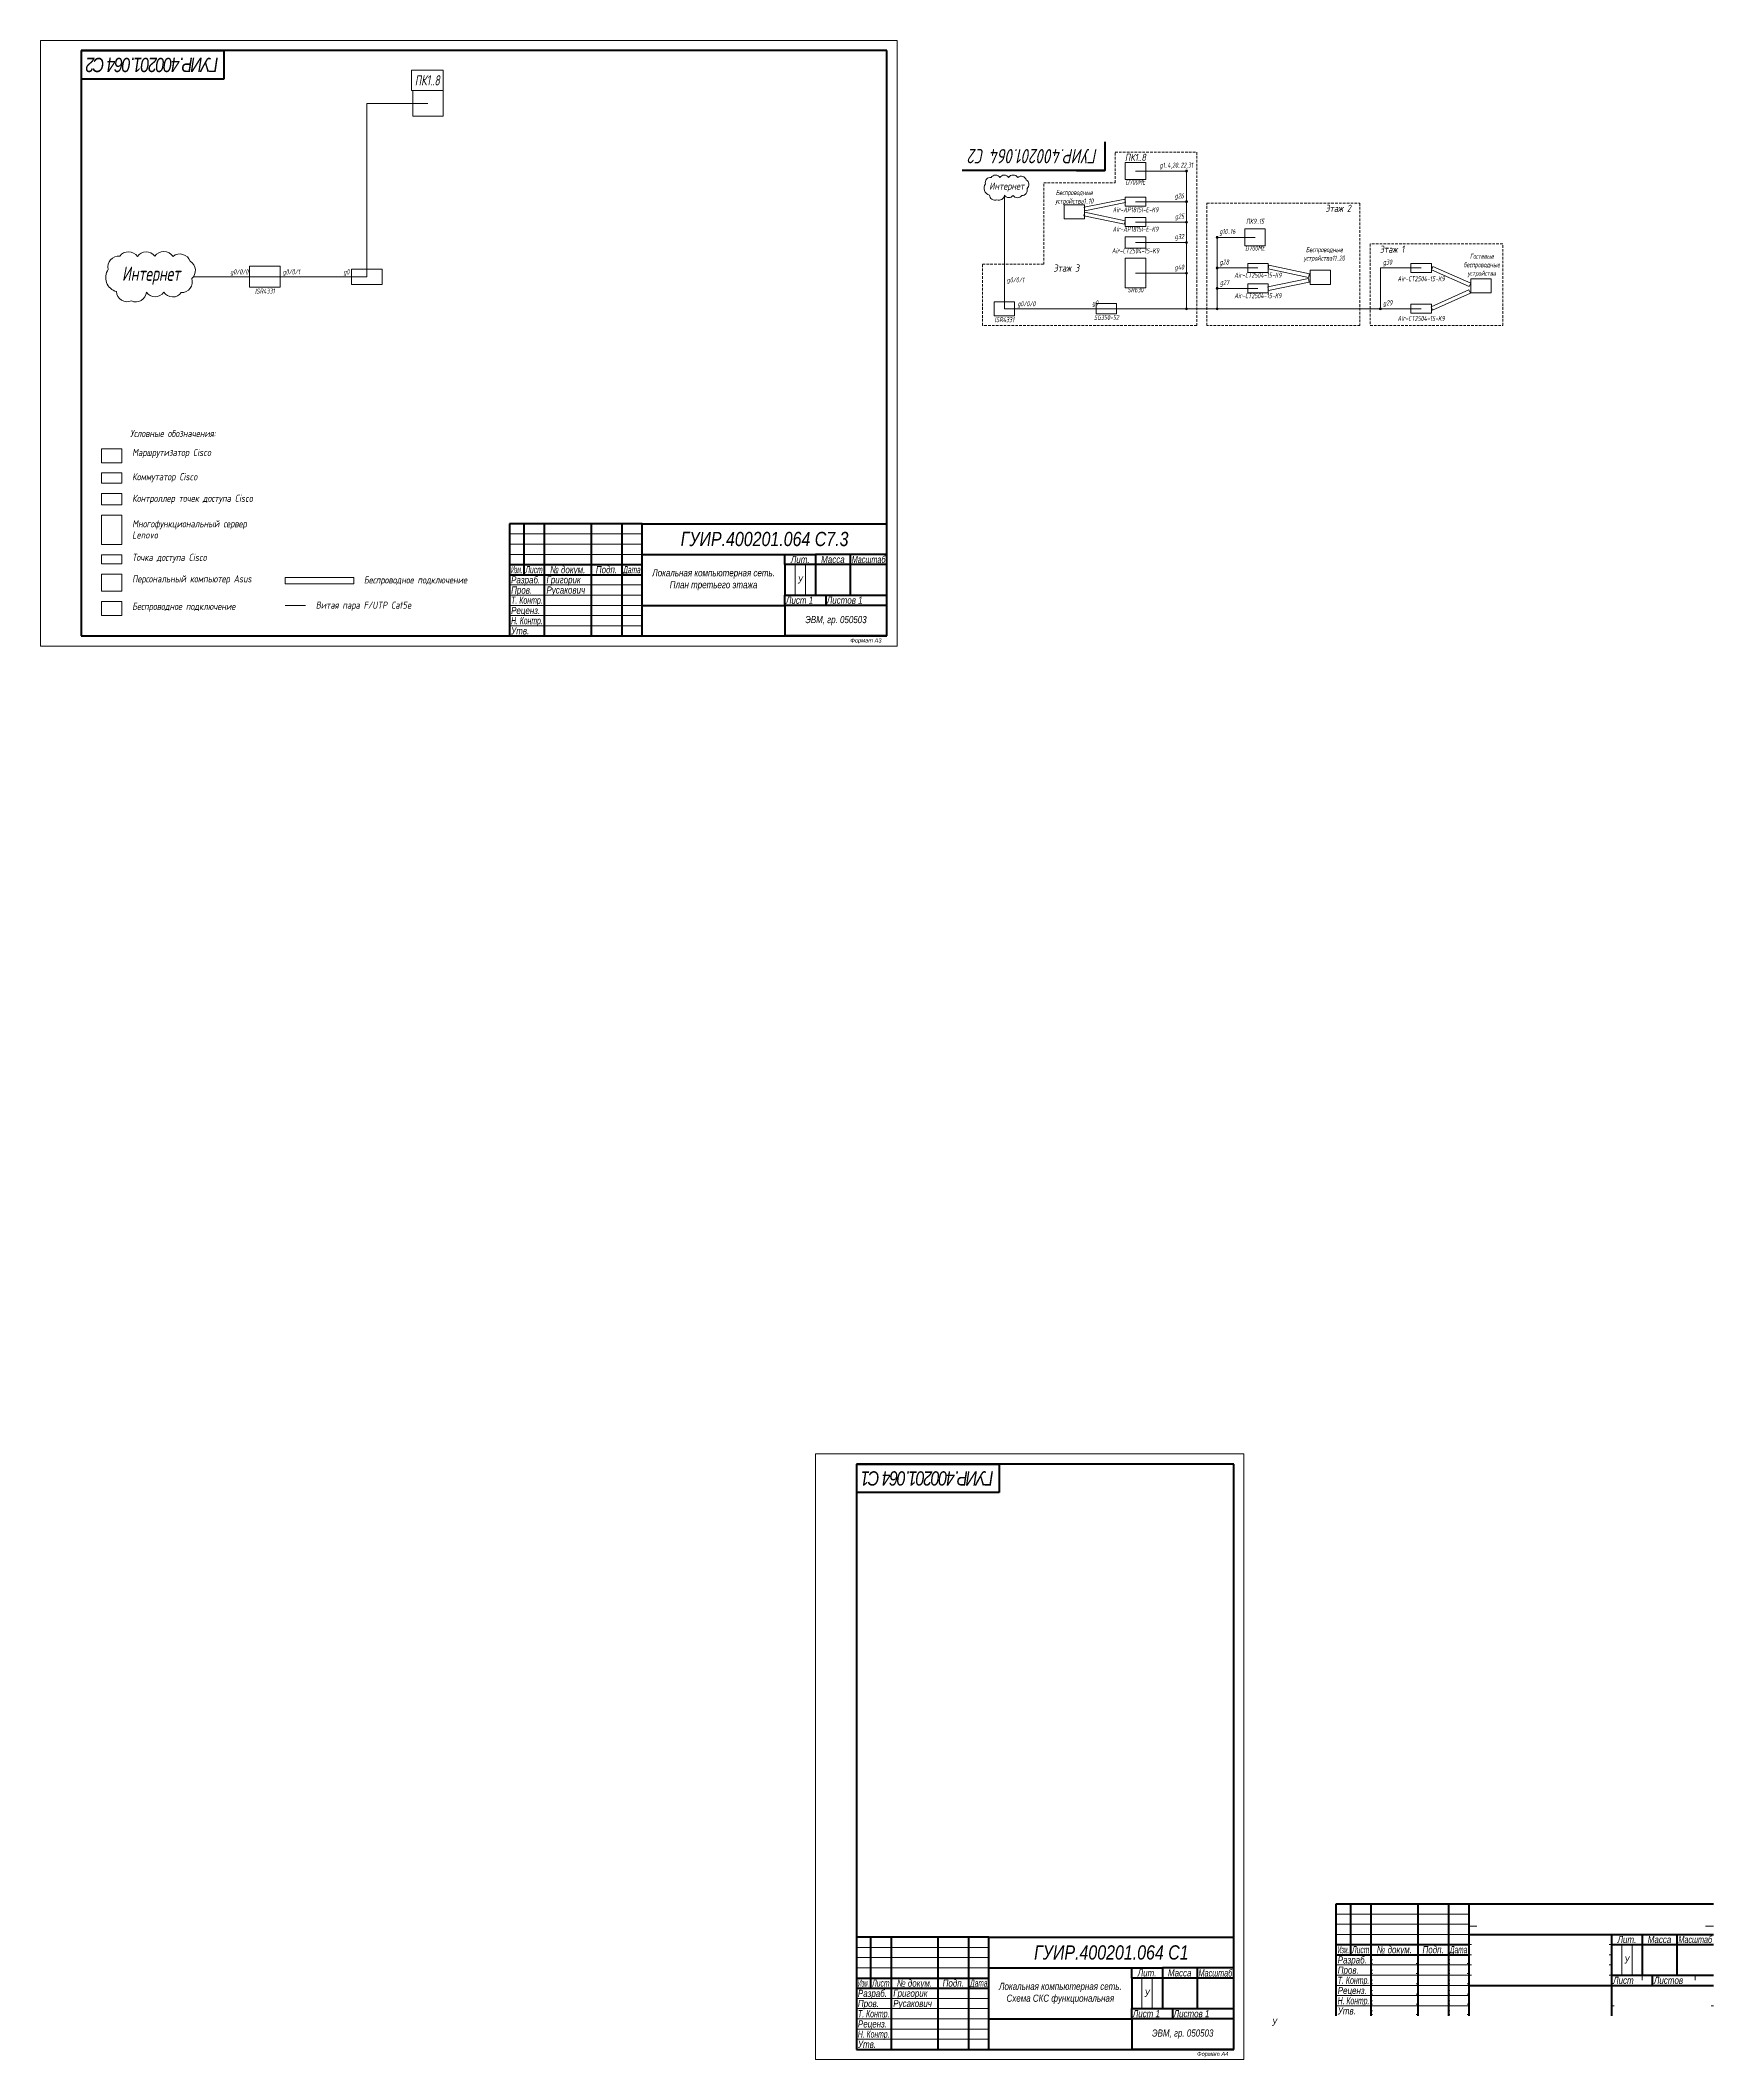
# Model space of a CAD drawing. Header units: inches. Extents: x 0 to 4545, y 0 to 990.
# Drawn here: x 520 to 1340, y 0 to 990 of the extents above; entities that cross this region are included whole.
import ezdxf
from ezdxf.enums import TextEntityAlignment as Align

# ---------------------------------------------------------------- set-up
doc = ezdxf.new("R2010")
doc.units = ezdxf.units.IN
doc.header["$LTSCALE"] = 0.2
doc.linetypes.add('DASHED2', pattern=[9.525, 6.35, -3.175])
doc.layers.get('0').update_dxf_attribs({"lineweight": 100})
doc.layers.get('Defpoints').update_dxf_attribs({"color": 170, "lineweight": 20})
for name, color, linetype, lineweight in [('1.1 — Сплошная', 10, 'Continuous', 20), ('2 — ЦБИ', 90, 'Continuous', 20), ('2.1 — Текст', 90, 'Continuous', 20), ('Blocks', 3, 'Continuous', 20), ('floor', 7, 'DASHED2', 20), ('Twisted Pair', 4, 'Continuous', 20)]:
    doc.layers.add(name, color=color, linetype=linetype, lineweight=lineweight)
doc.styles.add('Ш-3П', font='ariali.ttf', dxfattribs={"width": 0.8, "height": 3.5})
doc.styles.add('Ш-5', font='ariali.ttf', dxfattribs={"width": 0.8, "height": 5})
doc.styles.add('ШЧ', font='isocpeui.ttf', dxfattribs={"width": 0.7, "height": 5})
picture_1 = doc.add_image_def('image3.png', size_in_pixel=(250, 171))
picture_2 = doc.add_image_def('image4.png', size_in_pixel=(321, 163))
picture_3 = doc.add_image_def('image8.png', size_in_pixel=(283, 196))
picture_4 = doc.add_image_def('image7.png', size_in_pixel=(1299, 116))
picture_5 = doc.add_image_def('image5.png', size_in_pixel=(321, 179))
picture_6 = doc.add_image_def('image6.png', size_in_pixel=(138, 200))
picture_7 = doc.add_image_def('image1.png', size_in_pixel=(242, 108))
picture_8 = doc.add_image_def('image2.png', size_in_pixel=(238, 200))

msp = doc.modelspace()

# ---------------------------------------------------------------- texts
at = {"lineweight": 100, "char_height": 7, "attachment_point": 5, "rotation": 180, "style": 'Ш-5'}
for s, insert in [('{\\fArial|b0|i1|c204|p34;\\T0.85;ГУИР.400201.064\\fArial|b0|i1|c0|p34; \\fArial|b0|i1|c204|p34;С\\fArial|b0|i1|c0|p34;2}', (575, 978)), ('{\\fArial|b0|i1|c204|p34;\\T0.85;ГУИР.400201.064 С1}', (955, 285))]:
    msp.add_mtext_dynamic_manual_height_columns(s, width=70, gutter_width=250, heights=[0], dxfattribs=dict(at, insert=insert))
at = {"lineweight": 0, "attachment_point": 5, "style": 'ШЧ'}
for width, gutter_width, insert, char_height in [(23.3752, 90, (993.73, 918.09), 3.5), (46.7503, 180, (574.28, 874.66), 7)]:
    msp.add_mtext_dynamic_manual_height_columns('{\\fISOCPEUR|b0|i1|c204|p34;Интернет}', width=width, gutter_width=gutter_width, heights=[0], dxfattribs=dict(at, insert=insert, char_height=char_height))
at = {"lineweight": 20}
for s, width, heights, insert, char_height, attachment_point, style in [('{\\fArial|b0|i1|c204|p34;ГУИР.400201.064 С}7.{\\fArial|b0|i1|c204|p34;3}', 120, [0], (875, 745.5), 7, 5, 'Ш-5'), ('{\\fArial|b0|i1|c204|p34;Лит.}', 15, [0], (892.5, 735.5), 3.5, 5, 'Ш-3П'), ('\\pxqc;{\\fArial|b0|i1|c204|p34;Масса}', 17, [0], (908.5, 735.5), 3.5, 5, 'Ш-3П'), (' {\\fArial|b0|i1|c204|p34;Григорик}', 23, [0], (767, 725.01), 3.5, 4, 'Ш-3П'), ('{\\fArial|b0|i1|c204|p34;Локальная компьютерная сеть. План} {\\fArial|b0|i1|c204|p34;третьего этажа}', 70, [0], (850, 725.5), 3.5, 5, 'Ш-3П'), ('{\\fArial|b0|i1|c204|p34; Русакович}', 23, [0], (767, 720.01), 3.5, 4, 'Ш-3П'), ('\\pxql;{\\fArial|b0|i1|c204|p34;Лист} 1', 19.5, [0], (885.5, 715.5), 3.5, 4, 'Ш-3П'), ('\\pxql;{\\fArial|b0|i1|c204|p34;Листов} 1', 29.5, [5], (905.5, 715.5), 3.5, 4, 'Ш-3П'), ('{\\fArial|b0|i1|c204|p34;ЭВМ, гр. 050503}', 50, [0], (910, 705.5), 3.5, 5, 'Ш-3П'), ('{\\fArial|b0|i1|c204|p34;ГУИР.400201.064 С1}', 120, [0], (1045, 52.5), 7, 5, 'Ш-5'), ('{\\fArial|b0|i1|c204|p34;Лит.}', 15, [0], (1062.5, 42.5), 3.5, 5, 'Ш-3П'), ('\\pxqc;{\\fArial|b0|i1|c204|p34;Масса}', 17, [0], (1078.5, 42.5), 3.5, 5, 'Ш-3П'), (' {\\fArial|b0|i1|c204|p34;Григорик}', 23, [0], (937, 32.01), 3.5, 4, 'Ш-3П'), ('{\\fArial|b0|i1|c204|p34;Локальная компьютерная сеть. Схема СКС функциональная}', 70, [0], (1020, 32.5), 3.5, 5, 'Ш-3П'), ('{\\fArial|b0|i1|c204|p34; Русакович}', 23, [0], (937, 27.01), 3.5, 4, 'Ш-3П'), ('\\pxql;{\\fArial|b0|i1|c204|p34;Лист} 1', 19.5, [0], (1055.5, 22.5), 3.5, 4, 'Ш-3П'), ('\\pxql;{\\fArial|b0|i1|c204|p34;Листов} 1', 29.5, [5], (1075.5, 22.5), 3.5, 4, 'Ш-3П'), ('{\\fArial|b0|i1|c204|p34;ЭВМ, гр. 050503}', 50, [0], (1080, 12.5), 3.5, 5, 'Ш-3П')]:
    msp.add_mtext_dynamic_manual_height_columns(s, width=width, gutter_width=250, heights=heights, dxfattribs=dict(at, insert=insert, char_height=char_height, attachment_point=attachment_point, style=style))
at = {"lineweight": 100, "char_height": 2, "attachment_point": 6, "style": 'Ш-3П'}
for s, insert in [('\\pxr1.33333;{\\fArial|b0|i1|c204|p34;Формат А}3{\\fArial|b0|i1|c204|p34;  }', (935, 695.5)), ('\\pxr1.33333;{\\fArial|b0|i1|c204|p34;Формат А4  }', (1105, 2.5))]:
    msp.add_mtext_dynamic_manual_height_columns(s, width=50, gutter_width=25, heights=[0], dxfattribs=dict(at, insert=insert))
at = {"layer": '2 — ЦБИ', "style": 'ШЧ', "width": 0.718346}
msp.add_text('ГУИР.400201.064 С2', height=7, rotation=180, dxfattribs=at).set_placement((1038.35, 936.73), (975.35, 936.73), align=Align.FIT)
at = {"layer": '2.1 — Текст', "color": 0, "style": 'Ш-3П'}
for s, width, p, p2 in [('Масштаб', 0.71737, (917.75, 733.75), (934.25, 733.75)), ('Изм.', 0.524764, (750.75, 728.75), (756.25, 728.75)), ('Лист', 0.675192, (757.75, 728.75), (766.25, 728.75)), ('Дата', 0.656153, (805.75, 728.75), (814.25, 728.75)), ('Т. Контр.', 0.699901, (750.75, 713.75), (766.25, 713.75)), ('Н. Контр.', 0.683111, (750.75, 703.75), (766.25, 703.75)), ('Масштаб', 0.71737, (1087.75, 40.75), (1104.25, 40.75)), ('Изм.', 0.524764, (920.75, 35.75), (926.25, 35.75)), ('Лист', 0.675192, (927.75, 35.75), (936.25, 35.75)), ('Дата', 0.656153, (975.75, 35.75), (984.25, 35.75)), ('Т. Контр.', 0.699901, (920.75, 20.75), (936.25, 20.75)), ('Н. Контр.', 0.683111, (920.75, 10.75), (936.25, 10.75))]:
    msp.add_text(s, height=3.5, dxfattribs=dict(at, width=width)).set_placement(p, p2, align=Align.FIT)
at = {"layer": '2.1 — Текст', "color": 0, "style": 'Ш-3П', "width": 0.8}
for s, p in [('Разраб.', (750.75, 725.5)), ('Пров.', (750.75, 720.5)), ('Реценз.', (750.75, 710.5)), ('Утв.', (750.75, 700.5)), ('Разраб.', (920.75, 32.5)), ('Пров.', (920.75, 27.5)), ('Реценз.', (920.75, 17.5)), ('Утв.', (920.75, 7.5))]:
    msp.add_text(s, height=3.5, dxfattribs=at).set_placement(p, align=Align.MIDDLE_LEFT)
for s, p in [('№ докум.', (778.5, 730.5)), ('Подп.', (797.5, 730.5)), ('У', (892.5, 725.5)), ('№ докум.', (948.5, 37.5)), ('Подп.', (967.5, 37.5)), ('У', (1062.5, 32.5))]:
    msp.add_text(s, height=3.5, dxfattribs=at).set_placement(p, align=Align.MIDDLE_CENTER)
at = {"layer": '2.1 — Текст', "style": 'Ш-3П', "width": 0.8}
msp.add_text('У', height=3.5, dxfattribs=at).set_placement((1124.96, 18.34), align=Align.MIDDLE_CENTER)
at = {"layer": 'Blocks', "style": 'ШЧ'}
for s, width, insert, char_height, attachment_point in [('{\\fISOCPEUR|b0|i1|c204|p34;ПК1..8}', 15.6511, (709.67, 970.4), 5, 5), ('{\\fISOCPEUR|b0|i1|c204|p34;Витая пара }F/UTP{\\fISOCPEUR|b0|i1|c204|p34; }Cat{\\fISOCPEUR|b0|i1|c204|p34;5}e ', 70, (655, 712.64), 3.5, 4)]:
    msp.add_mtext_dynamic_manual_height_columns(s, width=width, gutter_width=90, heights=[0], dxfattribs=dict(at, insert=insert, char_height=char_height, attachment_point=attachment_point))
at = {"layer": 'Blocks', "lineweight": 0, "style": 'ШЧ'}
for s, width, heights, insert, char_height, attachment_point in [('{\\fISOCPEUR|b0|i1|c204|p34;ПК}1..8', 10, [0], (1056.82, 932.64), 3.5, 5), ('D700ME', 10, [0], (1056.82, 920.51), 2.5, 5), ('g1..4,20..22,31', 10, [0], (1076.82, 928.44), 2.5, 5), ('{\\fISOCPEUR|b0|i1|c204|p34;Беспроводные устройства}1..10', 10, [0], (1026.82, 912.99), 2.5, 5), ('g26', 10, [0], (1078.32, 913.42), 2.5, 5), ('Air-AP1815I-E-K9', 10, [0], (1056.82, 906.96), 2.5, 5), ('g25', 10, [0], (1078.43, 903.42), 2.5, 5), ('{\\fISOCPEUR|b0|i1|c204|p34;ПК}9..15', 10, [0], (1115.47, 901.29), 2.5, 5), ('{\\fISOCPEUR|b0|i1|c204|p34;Этаж }2', 20.3236, [0], (1156.18, 907.66), 3.5, 5), ('Air-AP1815I-E-K9', 10, [0], (1056.82, 897.41), 2.5, 5), ('g32', 10, [0], (1078.32, 893.42), 2.5, 5), ('g10..16', 10, [0], (1101.85, 895.92), 2.5, 5), ('Air-CT2504-15-K9', 10, [0], (1056.82, 886.82), 2.5, 5), ('g28', 10, [0], (1100.35, 880.92), 2.5, 5), ('D700ME', 10, [0], (1115.47, 888.12), 2.5, 5), ('{\\fISOCPEUR|b0|i1|c204|p34;Беспроводные устройства}11..20', 10, [0], (1149.39, 884.98), 2.5, 5), ('{\\fISOCPEUR|b0|i1|c204|p34;Этаж }1', 20.3236, [0], (1182.56, 887.59), 3.5, 5), ('g30', 10, [0], (1180.35, 880.92), 2.5, 5), ('{\\fISOCPEUR|b0|i1|c204|p34;Гостевые беспроводные  устройства}', 2.5, [0], (1226.6, 879.66), 2.5, 5), ('g0/0/0', 10, [0], (617.5, 876.1), 2.5, 5), ('g0/0/1', 10, [0], (643, 876.1), 2.5, 5), ('g0', 10, [0], (670, 876.1), 2.5, 5), ('g0/0/1', 10, [0], (997.96, 872.18), 2.5, 5), ('{\\fISOCPEUR|b0|i1|c204|p34;Этаж }3', 20.3236, [0], (1022.96, 878.39), 3.5, 5), ('g40', 10, [0], (1078.32, 878.42), 2.5, 5), ('g27', 10, [0], (1100.47, 870.92), 2.5, 5), ('Air-CT2504-15-K9', 10, [0], (1116.85, 874.87), 2.5, 5), ('Air-CT2504-15-K9', 10, [0], (1196.85, 873.15), 2.5, 5), ('ISR4331', 10, [0], (630, 867.04), 2.5, 5), ('g0/0/0', 10, [0], (1003.4, 860.52), 2.5, 5), ('g0', 10, [0], (1037.07, 860.92), 2.5, 5), ('SR630', 10, [0], (1056.82, 867.72), 2.5, 5), ('Air-CT2504-15-K9', 10, [0], (1116.85, 864.83), 2.5, 5), ('g29', 10, [0], (1180.47, 860.92), 2.5, 5), ('ISR4331', 10, [0], (992.57, 853.07), 2.5, 5), ('SG350-52', 10, [0], (1042.57, 854.17), 2.5, 5), ('Air-CT2504-15-K9', 10, [0], (1196.85, 853.66), 2.5, 5), ('{\\fISOCPEUR|b0|i1|c204|p34;Условные обозначения:}', 70, [0], (585, 797.28), 3.5, 5), ('{\\fISOCPEUR|b0|i1|c204|p34;Маршрутизатор} Cisco', 60, [0], (565, 787.5), 3.5, 4), ('{\\fISOCPEUR|b0|i1|c204|p34;Коммутатор} Cisco', 60, [0], (565, 775.59), 3.5, 4), ('{\\fISOCPEUR|b0|i1|c204|p34;Контроллер точек доступа} Cisco ', 77.4553, [6.9], (565, 765.01), 3.5, 4), ('{\\fISOCPEUR|b0|i1|c204|p34;Многофункциональный сервер}', 77.4553, [6.9], (565, 752.51), 3.5, 4), ('Lenovo', 77.4553, [6.9], (565, 747.51), 3.5, 4), ('{\\fISOCPEUR|b0|i1|c204|p34;Точка доступа} Cisco', 60, [0], (565, 736.05), 3.5, 4), ('{\\fISOCPEUR|b0|i1|c204|p34;Персональный компьютер} Asus', 60, [0], (565, 725.55), 3.5, 4), ('{\\fISOCPEUR|b0|i1|c204|p34;Беспроводное подключение}', 60, [0], (678.59, 725), 3.5, 4), ('{\\fISOCPEUR|b0|i1|c204|p34;Беспроводное подключение}', 60, [0], (565, 712.05), 3.5, 4)]:
    msp.add_mtext_dynamic_manual_height_columns(s, width=width, gutter_width=90, heights=heights, dxfattribs=dict(at, insert=insert, char_height=char_height, attachment_point=attachment_point))

# ---------------------------------------------------------------- blocks, each defined once
blk = doc.blocks.new('ОН-1')
for p, q in [((-185, 0), (-185, 55)), ((-185, 55), (0, 55)), ((-178, 55), (-178, 30)), ((-168, 55), (-168, 0)), ((-145, 55), (-145, 0)), ((-130, 55), (-130, 0)), ((-120, 55), (-120, 0)), ((-120, 40), (0, 40)), ((-50, 40), (-50, 0)), ((-35, 40), (-35, 20)), ((-18, 40), (-18, 20)), ((-185, 35), (-120, 35)), ((-185, 30), (-120, 30)), ((-50, 35), (0, 35)), ((-50, 20), (0, 20)), ((-30, 15), (-30, 20)), ((-120, 15), (0, 15))]:
    blk.add_line(p, q)
at = {"layer": '1.1 — Сплошная'}
for p, q in [((-185, 50), (-120, 50)), ((-185, 45), (-120, 45)), ((-185, 40), (-120, 40)), ((-45, 35), (-45, 20)), ((-40, 35), (-40, 20)), ((-185, 25), (-120, 25)), ((-185, 20), (-120, 20)), ((-185, 15), (-120, 15)), ((-185, 10), (-120, 10)), ((-185, 5), (-120, 5))]:
    blk.add_line(p, q, dxfattribs=at)
at = {"layer": 'Defpoints'}
for p, q in [((-120, 44), (-116, 44)), ((0, 44), (-4, 44)), ((-120, 35), (-118.75, 35)), ((-120, 30), (-118.75, 30)), ((-50, 35), (-51.25, 35)), ((-50, 30), (-51.25, 30)), ((-168, 27.5), (-167.25, 27.5)), ((-168, 25.75), (-167.25, 25.75)), ((-168, 22.5), (-167.25, 22.5)), ((-168, 20.75), (-167.25, 20.75)), ((-145, 25.75), (-145.75, 25.75)), ((-145, 20.75), (-145.75, 20.75)), ((-130, 27.5), (-129.25, 27.5)), ((-130, 25.75), (-129.25, 25.75)), ((-130, 22.5), (-129.25, 22.5)), ((-130, 20.75), (-129.25, 20.75)), ((-120, 25.75), (-120.75, 25.75)), ((-120, 20.75), (-120.75, 20.75)), ((-120, 25), (-118.75, 25)), ((-120, 20), (-118.75, 20)), ((-50, 25), (-51.25, 25)), ((-50, 20), (-51.25, 20)), ((-35, 20), (-35, 17.5)), ((-9, 20), (-9, 17.5)), ((-168, 17.5), (-167.25, 17.5)), ((-168, 15.75), (-167.25, 15.75)), ((-168, 12.5), (-167.25, 12.5)), ((-168, 10.75), (-167.25, 10.75)), ((-145, 15.75), (-145.75, 15.75)), ((-145, 10.75), (-145.75, 10.75)), ((-130, 17.5), (-129.25, 17.5)), ((-130, 15.75), (-129.25, 15.75)), ((-130, 12.5), (-129.25, 12.5)), ((-130, 10.75), (-129.25, 10.75)), ((-120, 15.75), (-120.75, 15.75)), ((-120, 10.75), (-120.75, 10.75)), ((-120, 15), (-118.75, 15)), ((-50, 15), (-51.25, 15)), ((-168, 7.5), (-167.25, 7.5)), ((-168, 5.75), (-167.25, 5.75)), ((-168, 2.5), (-167.25, 2.5)), ((-168, 0.75), (-167.25, 0.75)), ((-145, 5.75), (-145.75, 5.75)), ((-145, 0.75), (-145.75, 0.75)), ((-130, 7.5), (-129.25, 7.5)), ((-130, 5.75), (-129.25, 5.75)), ((-130, 2.5), (-129.25, 2.5)), ((-130, 0.75), (-129.25, 0.75)), ((-120, 5.75), (-120.75, 5.75)), ((-120, 0.75), (-120.75, 0.75)), ((-50, 5), (-48.75, 5)), ((0, 5), (-1.25, 5))]:
    blk.add_line(p, q, dxfattribs=at)
at = {"layer": '2.1 — Текст', "style": 'Ш-3П'}
for s, width, p, p2 in [('Изм.', 0.524764, (-184.25, 30.75), (-178.75, 30.75)), ('Лист', 0.675192, (-177.25, 30.75), (-168.75, 30.75)), ('Дата', 0.656153, (-129.25, 30.75), (-120.75, 30.75)), ('Масштаб', 0.71737, (-17.25, 35.75), (-0.75, 35.75)), ('Т. Контр.', 0.699901, (-184.25, 15.75), (-168.75, 15.75)), ('Н. Контр.', 0.683111, (-184.25, 5.75), (-168.75, 5.75))]:
    blk.add_text(s, height=3.5, dxfattribs=dict(at, width=width)).set_placement(p, p2, align=Align.FIT)
at = {"layer": '2.1 — Текст', "style": 'Ш-3П', "width": 0.8}
for s, p in [('№ докум.', (-156.5, 32.5)), ('Подп.', (-137.5, 32.5)), ('Лит.', (-42.5, 37.5)), ('Масса', (-26.5, 37.5)), ('У', (-42.5, 27.5))]:
    blk.add_text(s, height=3.5, dxfattribs=at).set_placement(p, align=Align.MIDDLE_CENTER)
for s, p in [('Разраб.', (-184.25, 27.5)), ('Пров.', (-184.25, 22.5)), ('Реценз.', (-184.25, 12.5)), ('Лист', (-49.25, 17.5)), ('Листов', (-29.25, 17.5)), ('Утв.', (-184.25, 2.5))]:
    blk.add_text(s, height=3.5, dxfattribs=at).set_placement(p, align=Align.MIDDLE_LEFT)

# ---------------------------------------------------------------- hatches: boundary and pattern name
at = {"layer": 'Twisted Pair', "lineweight": 0, "transparency": 33554559}
h = msp.add_hatch(color=256, dxfattribs=at)
h.dxf.hatch_style = 1
h.paths.add_polyline_path([(1081.82, 926.44, 0.414214), (1081.32, 925.94), (1081.82, 925.94)])
h.paths.add_polyline_path([(1081.82, 925.94), (1081.32, 925.94, 0.414214), (1081.82, 925.44)])
h.paths.add_polyline_path([(1082.32, 925.94, 0.414214), (1081.82, 926.44), (1081.82, 925.94), (1081.82, 925.44, 0.414214)])
h = msp.add_hatch(color=256, dxfattribs=at)
h.dxf.hatch_style = 1
h.paths.add_polyline_path([(1081.82, 911.42, 0.414214), (1081.32, 910.92), (1081.82, 910.92)])
h.paths.add_polyline_path([(1081.82, 910.92), (1081.32, 910.92, 0.414214), (1081.82, 910.42)])
h.paths.add_polyline_path([(1082.32, 910.92, 0.414214), (1081.82, 911.42), (1081.82, 910.92), (1081.82, 910.42, 0.414214)])
h = msp.add_hatch(color=256, dxfattribs=at)
h.dxf.hatch_style = 1
h.paths.add_polyline_path([(1081.82, 901.42, 0.414214), (1081.32, 900.92), (1081.82, 900.92)])
h.paths.add_polyline_path([(1081.82, 900.92), (1081.32, 900.92, 0.414214), (1081.82, 900.42)])
h.paths.add_polyline_path([(1082.32, 900.92, 0.414214), (1081.82, 901.42), (1081.82, 900.92), (1081.82, 900.42, 0.414214)])
h = msp.add_hatch(color=256, dxfattribs=at)
h.dxf.hatch_style = 1
h.paths.add_polyline_path([(1081.82, 891.42, 0.414214), (1081.32, 890.92), (1081.82, 890.92)])
h.paths.add_polyline_path([(1081.82, 890.92), (1081.32, 890.92, 0.414214), (1081.82, 890.42)])
h.paths.add_polyline_path([(1082.32, 890.92, 0.414214), (1081.82, 891.42), (1081.82, 890.92), (1081.82, 890.42, 0.414214)])
h = msp.add_hatch(color=256, dxfattribs=at)
h.dxf.hatch_style = 1
h.paths.add_polyline_path([(1096.85, 893.92, 0.414214), (1096.35, 893.42), (1096.85, 893.42)])
h.paths.add_polyline_path([(1096.85, 893.42), (1096.35, 893.42, 0.414214), (1096.85, 892.92)])
h.paths.add_polyline_path([(1097.35, 893.42, 0.414214), (1096.85, 893.92), (1096.85, 893.42), (1096.85, 892.92, 0.414214)])
h = msp.add_hatch(color=256, dxfattribs=at)
h.dxf.hatch_style = 1
h.paths.add_polyline_path([(1081.82, 876.42, 0.414214), (1081.32, 875.92), (1081.82, 875.92)])
h.paths.add_polyline_path([(1081.82, 875.92), (1081.32, 875.92, 0.414214), (1081.82, 875.42)])
h.paths.add_polyline_path([(1082.32, 875.92, 0.414214), (1081.82, 876.42), (1081.82, 875.92), (1081.82, 875.42, 0.414214)])
h = msp.add_hatch(color=256, dxfattribs=at)
h.dxf.hatch_style = 1
h.paths.add_polyline_path([(1096.85, 878.92, 0.414214), (1096.35, 878.42), (1096.85, 878.42)])
h.paths.add_polyline_path([(1096.85, 878.42), (1096.35, 878.42, 0.414214), (1096.85, 877.92)])
h.paths.add_polyline_path([(1097.35, 878.42, 0.414214), (1096.85, 878.92), (1096.85, 878.42), (1096.85, 877.92, 0.414214)])
h = msp.add_hatch(color=256, dxfattribs=at)
h.dxf.hatch_style = 1
h.paths.add_polyline_path([(1096.85, 868.92, 0.414214), (1096.35, 868.42), (1096.85, 868.42)])
h.paths.add_polyline_path([(1096.85, 868.42), (1096.35, 868.42, 0.414214), (1096.85, 867.92)])
h.paths.add_polyline_path([(1097.35, 868.42, 0.414214), (1096.85, 868.92), (1096.85, 868.42), (1096.85, 867.92, 0.414214)])
h = msp.add_hatch(color=256, dxfattribs=at)
h.dxf.hatch_style = 1
h.paths.add_polyline_path([(1081.82, 858.92, 0.414214), (1081.32, 858.42), (1081.82, 858.42)])
h.paths.add_polyline_path([(1081.82, 858.42), (1081.32, 858.42, 0.414214), (1081.82, 857.92)])
h.paths.add_polyline_path([(1082.32, 858.42, 0.414214), (1081.82, 858.92), (1081.82, 858.42), (1081.82, 857.92, 0.414214)])
h = msp.add_hatch(color=256, dxfattribs=at)
h.dxf.hatch_style = 1
h.paths.add_polyline_path([(1096.85, 858.92, 0.414214), (1096.35, 858.42), (1096.85, 858.42)])
h.paths.add_polyline_path([(1096.85, 858.42), (1096.35, 858.42, 0.414214), (1096.85, 857.92)])
h.paths.add_polyline_path([(1097.35, 858.42, 0.414214), (1096.85, 858.92), (1096.85, 858.42), (1096.85, 857.92, 0.414214)])
h = msp.add_hatch(color=256, dxfattribs=at)
h.dxf.hatch_style = 1
h.paths.add_polyline_path([(1176.85, 858.92, 0.414214), (1176.35, 858.42), (1176.85, 858.42)])
h.paths.add_polyline_path([(1176.85, 858.42), (1176.35, 858.42, 0.414214), (1176.85, 857.92)])
h.paths.add_polyline_path([(1177.35, 858.42, 0.414214), (1176.85, 858.92), (1176.85, 858.42), (1176.85, 857.92, 0.414214)])

# ---------------------------------------------------------------- linework, layer by layer
at = {"lineweight": 20}
for p, q in [((520, 693), (520, 990)), ((520, 990), (940, 990)), ((940, 990), (940, 693)), ((750, 748), (815, 748)), ((750, 743), (815, 743)), ((750, 738), (815, 738)), ((890, 718), (890, 733)), ((900, 733), (895, 733)), ((895, 733), (895, 718)), ((750, 723), (815, 723)), ((750, 718), (815, 718)), ((750, 713), (815, 713)), ((895, 718), (890, 718)), ((750, 708), (815, 708)), ((750, 703), (815, 703)), ((940, 693), (520, 693)), ((920, 55), (985, 55)), ((920, 50), (985, 50)), ((920, 45), (985, 45)), ((1060, 25), (1060, 40)), ((1070, 40), (1065, 40)), ((1065, 40), (1065, 25)), ((920, 30), (985, 30)), ((920, 25), (985, 25)), ((920, 20), (985, 20)), ((1065, 25), (1060, 25)), ((920, 15), (985, 15)), ((920, 10), (985, 10))]:
    msp.add_line(p, q, dxfattribs=at)
at = {"lineweight": 100}
for p, q in [((935, 985), (540, 985)), ((540, 985), (540, 698)), ((540, 985), (610, 985)), ((610, 985), (610, 971)), ((935, 698), (935, 985)), ((610, 971), (540, 971)), ((757, 753), (750, 753)), ((750, 753), (750, 698)), ((767, 753), (757, 753)), ((757, 753), (757, 728)), ((790, 753), (767, 753)), ((767, 753), (767, 698)), ((805, 753), (790, 753)), ((790, 753), (790, 698)), ((815, 753), (805, 753)), ((805, 753), (805, 698)), ((815, 738), (815, 753)), ((815, 753), (935, 753)), ((750, 733), (815, 733)), ((815, 713), (815, 738)), ((815, 738), (885, 738)), ((885, 733), (885, 738)), ((885, 738), (900, 738)), ((900, 733), (885, 733)), ((885, 733), (885, 718)), ((917, 738), (900, 738)), ((900, 738), (900, 733)), ((917, 733), (900, 733)), ((900, 733), (900, 718)), ((935, 738), (917, 738)), ((917, 738), (917, 733)), ((935, 733), (917, 733)), ((917, 733), (917, 718)), ((750, 728), (815, 728)), ((815, 698), (815, 713)), ((815, 713), (885, 713)), ((885, 713), (885, 718)), ((885, 718), (905, 718)), ((935, 713), (885, 713)), ((885, 713), (885, 698)), ((905, 718), (905, 713)), ((905, 718), (935, 718)), ((540, 698), (935, 698)), ((750, 698), (935, 698)), ((935, 698), (885, 698)), ((1105, 292), (920, 292)), ((920, 292), (920, 5)), ((920, 292), (990, 292)), ((990, 292), (990, 278)), ((1105, 5), (1105, 292)), ((990, 278), (920, 278)), ((927, 60), (920, 60)), ((937, 60), (927, 60)), ((927, 60), (927, 35)), ((960, 60), (937, 60)), ((937, 60), (937, 5)), ((975, 60), (960, 60)), ((960, 60), (960, 5)), ((985, 60), (975, 60)), ((975, 60), (975, 5)), ((985, 45), (985, 60)), ((985, 60), (1105, 60)), ((920, 40), (985, 40)), ((985, 20), (985, 45)), ((985, 45), (1055, 45)), ((1055, 40), (1055, 45)), ((1055, 45), (1070, 45)), ((1070, 40), (1055, 40)), ((1055, 40), (1055, 25)), ((1087, 45), (1070, 45)), ((1070, 45), (1070, 40)), ((1087, 40), (1070, 40)), ((1070, 40), (1070, 25)), ((1105, 45), (1087, 45)), ((1087, 45), (1087, 40)), ((1105, 40), (1087, 40)), ((1087, 40), (1087, 25)), ((920, 35), (985, 35)), ((985, 5), (985, 20)), ((985, 20), (1055, 20)), ((1055, 20), (1055, 25)), ((1055, 25), (1075, 25)), ((1105, 20), (1055, 20)), ((1055, 20), (1055, 5)), ((1075, 25), (1075, 20)), ((1075, 25), (1105, 25)), ((920, 5), (1105, 5)), ((1105, 5), (1055, 5))]:
    msp.add_line(p, q, dxfattribs=at)
msp.add_line((1027.85, 926.23), (1041.85, 926.23))
at = {"lineweight": 0}
for p, q in [((1110, 297), (900, 297)), ((900, 297), (900, 0)), ((1110, 0), (1110, 297)), ((900, 0), (1110, 0))]:
    msp.add_line(p, q, dxfattribs=at)
msp.add_lwpolyline([(1041.85, 940.23), (1041.85, 926.23), (971.85, 926.23)])
for points in [[(985.23, 914.18, 0.520567), (988.9, 911.89, 0.520567), (988.9, 911.89, 0.520567), (992.57, 914.06, 0.520567), (992.57, 914.06, 0.520567), (996.84, 914.02, 0.520567), (996.84, 914.02, 0.520567), (1001.11, 913.93, 0.520567), (1001.11, 913.93, 0.520567), (1003.66, 917.37, 0.520567), (1003.66, 917.37, 0.520567), (1003.28, 921.61, 0.520567), (1003.28, 921.61, 0.520567), (999.1, 922.82, 0.520567), (999.1, 922.82, 0.520567), (994.64, 922.85, 0.520567), (994.64, 922.85, 0.520567), (990.37, 922.79, 0.520567), (990.37, 922.79, 0.520567), (986.03, 922.85, 0.520567), (986.03, 922.85, 0.520567), (983.22, 919.63, 0.520567), (983.22, 919.63, 0.520567)], [(557.29, 866.84, 0.520567), (564.63, 862.25, 0.520567), (564.63, 862.25, 0.520567), (571.96, 866.59, 0.520567), (571.96, 866.59, 0.520567), (580.51, 866.52, 0.520567), (580.51, 866.52, 0.520567), (589.06, 866.33, 0.520567), (589.06, 866.33, 0.520567), (594.16, 873.22, 0.520567), (594.16, 873.22, 0.520567), (593.39, 881.69, 0.520567), (593.39, 881.69, 0.520567), (585.04, 884.12, 0.520567), (585.04, 884.12, 0.520567), (576.11, 884.18, 0.520567), (576.11, 884.18, 0.520567), (567.56, 884.05, 0.520567), (567.56, 884.05, 0.520567), (558.89, 884.18, 0.520567), (558.89, 884.18, 0.520567), (553.27, 877.74, 0.520567), (553.27, 877.74, 0.520567)]]:
    msp.add_lwpolyline(points, format="xyb", close=True, dxfattribs=at)
at = {"layer": 'floor', "lineweight": 0}
for points in [[(1011.85, 880.23), (1011.85, 920.23), (1046.85, 920.23), (1046.85, 935.23), (1086.85, 935.23), (1086.85, 850.23), (981.85, 850.23), (981.85, 880.23)], [(1091.85, 850.23), (1091.85, 910.23), (1166.85, 910.23), (1166.85, 850.23)]]:
    msp.add_lwpolyline(points, close=True, dxfattribs=at)
msp.add_lwpolyline([(1171.85, 850.23), (1236.85, 850.23), (1236.85, 890.23), (1171.85, 890.23), (1171.85, 850.23)], dxfattribs=at)
at = {"layer": 'Twisted Pair', "lineweight": 0}
for p, q in [((1056.82, 925.94), (1081.82, 925.94)), ((1081.82, 925.94), (1081.82, 888.42)), ((992.57, 914.06), (992.57, 858.42)), ((1081.82, 910.92), (1056.82, 910.92)), ((1081.82, 900.92), (1056.82, 900.92)), ((1096.85, 858.42), (1096.85, 893.42)), ((1115.47, 893.42), (1096.85, 893.42)), ((1081.82, 890.92), (1056.82, 890.92)), ((1081.82, 888.42), (1081.82, 878.42)), ((1081.82, 875.92), (1056.82, 875.92)), ((1081.82, 858.42), (1081.82, 878.42)), ((1096.85, 878.42), (1116.85, 878.42)), ((1176.85, 858.42), (1176.85, 878.42)), ((1176.85, 878.42), (1196.85, 878.42)), ((1096.85, 868.42), (1116.85, 868.42)), ((992.57, 858.42), (1176.85, 858.42)), ((1176.85, 858.42), (1196.85, 858.42))]:
    msp.add_line(p, q, dxfattribs=at)
at = {"layer": 'Twisted Pair'}
for p, q in [((630, 874.1), (594.99, 874.1)), ((630, 874.1), (680, 874.1)), ((640, 712.86), (650, 712.86))]:
    msp.add_line(p, q, dxfattribs=at)
msp.add_lwpolyline([(717.5, 965.4), (701.85, 965.4), (701.85, 975.4), (717.5, 975.4)], close=True, dxfattribs=at)
msp.add_lwpolyline([(680, 874.1), (680, 959.1), (710, 959.1)], dxfattribs=at)
at = {"layer": 'Twisted Pair', "lineweight": 0}
for centre in [(1081.82, 925.94), (1081.82, 910.92), (1081.82, 900.92), (1081.82, 890.92), (1096.85, 893.42), (1081.82, 875.92), (1096.85, 878.42), (1096.85, 868.42), (1081.82, 858.42), (1096.85, 858.42), (1176.85, 858.42)]:
    msp.add_circle(centre, 0.5, dxfattribs=at)

# ---------------------------------------------------------------- block references
msp.add_blockref('ОН-1', (1340.22, 21.39))

msp.set_redraw_order([(e.dxf.handle, doc.entitydb.next_handle()) for e in msp.query("TEXT MTEXT ATTDEF DIMENSION ARC_DIMENSION")])  # texts and dimensions are drawn at this point

# ---------------------------------------------------------------- pictures from other files: only their frames are drawn
at = {"lineweight": 0}
image = msp.add_image(picture_8, insert=(702.5, 952.8), size_in_units=(15, 12.61), dxfattribs=at)
image.dxf.flags = 15
image = msp.add_image(picture_8, insert=(1051.82, 921.74), size_in_units=(10, 8.4), dxfattribs=at)
image.dxf.flags = 15
image = msp.add_image(picture_4, insert=(1032.06, 906.39), size_in_units=(20.29, 1.81), rotation=11.52147, dxfattribs=at)
image.dxf.flags = 15
image = msp.add_image(picture_7, insert=(1051.82, 908.68), size_in_units=(10, 4.46), dxfattribs=at)
image.dxf.flags = 15
image = msp.add_image(picture_3, insert=(1021.82, 902.45), size_in_units=(10, 6.93), dxfattribs=at)
image.dxf.flags = 15
image = msp.add_image(picture_4, insert=(1031.58, 904.05), size_in_units=(20.29, 1.81), rotation=-12, dxfattribs=at)
image.dxf.flags = 15
image = msp.add_image(picture_7, insert=(1051.82, 898.68), size_in_units=(10, 4.46), dxfattribs=at)
image.dxf.flags = 15
image = msp.add_image(picture_5, insert=(1051.82, 888.13), size_in_units=(10, 5.58), dxfattribs=at)
image.dxf.flags = 15
image = msp.add_image(picture_8, insert=(1110.47, 889.21), size_in_units=(10, 8.4), dxfattribs=at)
image.dxf.flags = 15
image = msp.add_image(picture_6, insert=(1051.82, 868.67), size_in_units=(10, 14.49), dxfattribs=at)
image.dxf.flags = 15
image = msp.add_image(picture_1, insert=(622.5, 868.97), size_in_units=(15, 10.26), dxfattribs=at)
image.dxf.flags = 15
image = msp.add_image(picture_2, insert=(672.5, 870.29), size_in_units=(15, 7.62), dxfattribs=at)
image.dxf.flags = 15
image = msp.add_image(picture_7, insert=(1111.85, 876.18), size_in_units=(10, 4.46), dxfattribs=at)
image.dxf.flags = 15
image = msp.add_image(picture_4, insert=(1141.6, 873.2), size_in_units=(20.29, 1.81), rotation=-168.47853, dxfattribs=at)
image.dxf.flags = 15
image = msp.add_image(picture_4, insert=(1142.08, 875.53), size_in_units=(20.29, 1.81), rotation=168, dxfattribs=at)
image.dxf.flags = 15
image = msp.add_image(picture_3, insert=(1142.4, 870.38), size_in_units=(10, 6.93), dxfattribs=at)
image.dxf.flags = 15
image = msp.add_image(picture_7, insert=(1191.85, 876.18), size_in_units=(10, 4.46), dxfattribs=at)
image.dxf.flags = 15
image = msp.add_image(picture_4, insert=(1221.13, 870.91), size_in_units=(20.29, 1.81), rotation=156, dxfattribs=at)
image.dxf.flags = 15
image = msp.add_image(picture_3, insert=(1221.18, 866.19), size_in_units=(10, 6.93), dxfattribs=at)
image.dxf.flags = 15
image = msp.add_image(picture_1, insert=(987.57, 855), size_in_units=(10, 6.84), dxfattribs=at)
image.dxf.flags = 15
image = msp.add_image(picture_7, insert=(1111.85, 866.18), size_in_units=(10, 4.46), dxfattribs=at)
image.dxf.flags = 15
image = msp.add_image(picture_4, insert=(1220.25, 867.76), size_in_units=(20.29, 1.81), rotation=-155.78872, dxfattribs=at)
image.dxf.flags = 15
image = msp.add_image(picture_2, insert=(1037.57, 855.88), size_in_units=(10, 5.08), dxfattribs=at)
image.dxf.flags = 15
image = msp.add_image(picture_7, insert=(1191.85, 856.18), size_in_units=(10, 4.46), dxfattribs=at)
image.dxf.flags = 15
image = msp.add_image(picture_1, insert=(550, 782.94), size_in_units=(10, 6.84), dxfattribs=at)
image.dxf.flags = 15
image = msp.add_image(picture_2, insert=(550, 772.86), size_in_units=(10, 5.08), dxfattribs=at)
image.dxf.flags = 15
image = msp.add_image(picture_5, insert=(550, 762.28), size_in_units=(10, 5.58), dxfattribs=at)
image.dxf.flags = 15
image = msp.add_image(picture_6, insert=(550, 742.79), size_in_units=(10, 14.49), dxfattribs=at)
image.dxf.flags = 15
image = msp.add_image(picture_7, insert=(550, 733.33), size_in_units=(10, 4.46), dxfattribs=at)
image.dxf.flags = 15
image = msp.add_image(picture_8, insert=(550, 719.93), size_in_units=(10, 8.4), dxfattribs=at)
image.dxf.flags = 15
image = msp.add_image(picture_4, insert=(640, 723.6), size_in_units=(33.59, 3), dxfattribs=at)
image.dxf.flags = 15
image = msp.add_image(picture_3, insert=(550, 708), size_in_units=(10, 6.93), dxfattribs=at)
image.dxf.flags = 15

doc.saveas('drawing.dxf')
